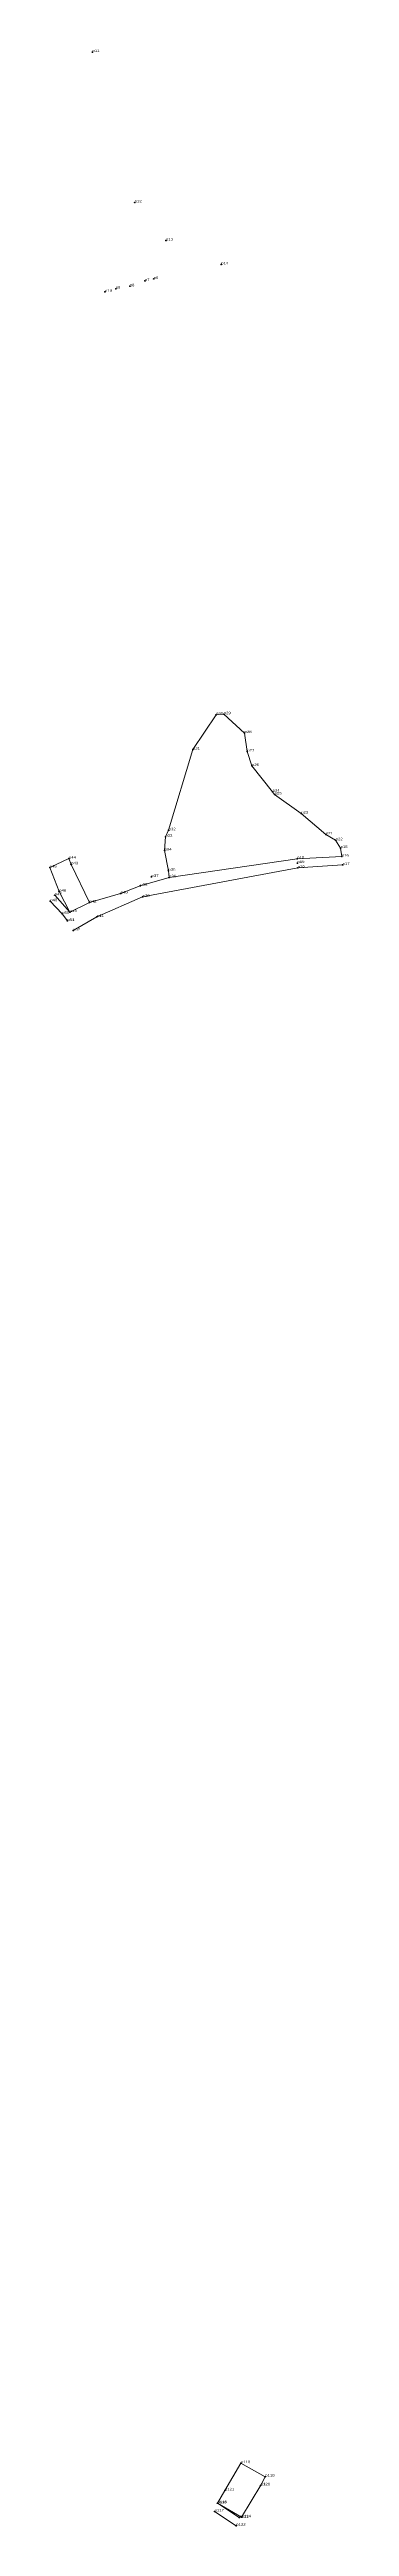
# Model space of a CAD drawing. Header units: metres. Extents: x 536317 to 552141, y 1827901 to 1839668.
# Drawn here: x 536317 to 536530, y 1837185 to 1838950 of the extents above; entities that cross this region are included whole.
import ezdxf

# ---------------------------------------------------------------- set-up
doc = ezdxf.new("R2010")
doc.units = ezdxf.units.M
doc.header["$LTSCALE"] = 0.6
doc.header["$PDMODE"] = 32
doc.header["$PDSIZE"] = 0.3
doc.layers.add('10', color=7, linetype='Continuous', lineweight=13)
doc.layers.add('12', color=7, linetype='Continuous')
doc.layers.add('7', color=7, linetype='Continuous')

msp = doc.modelspace()

# ---------------------------------------------------------------- linework, layer by layer
at = {"layer": '10'}
for p, q in [((536524.89, 1838375.21), (536524.02, 1838381.24)), ((536381.41, 1838354.29), (536401.83, 1838360.34)), ((536451.88, 1837191.6), (536436.25, 1837201.82)), ((536436.41, 1837201.96), (536453.54, 1837191.83)), ((536434.31, 1837196), (536449.65, 1837185.84))]:
    msp.add_line(p, q, dxfattribs=at)
for points in [[(536524.02, 1838381.24), (536520.49, 1838386.73), (536513.5, 1838390.9), (536495.93, 1838405.82), (536477, 1838419.42), (536475.61, 1838421.37), (536460.85, 1838439.7), (536457.59, 1838450.01), (536455.6, 1838463.14), (536440.8, 1838476.56), (536435.33, 1838476.23), (536418.86, 1838451.34), (536401.58, 1838393.87), (536399.23, 1838389.21), (536398.71, 1838379.52), (536401.44, 1838365), (536401.83, 1838360.34)], [(536381.41, 1838354.29), (536367.4, 1838348.77), (536345.16, 1838342.31), (536332.11, 1838369.6), (536330.56, 1838373.69), (536316.93, 1838367.35), (536323.59, 1838350.14), (536331.26, 1838335.55)], [(536333.66, 1838322.49), (536350.32, 1838332.16), (536382.99, 1838346.34), (536493.48, 1838367.01), (536525.44, 1838369.14)], [(536524.89, 1838375.21), (536493.08, 1838373.64), (536401.83, 1838360.34)], [(536320.44, 1838347.58), (536331.26, 1838335.55), (536345.16, 1838342.31)], [(536317.29, 1838343.34), (536325.74, 1838334.31), (536329.47, 1838329.24)], [(536436.41, 1837201.96), (536441.66, 1837211.02), (536453.05, 1837230.41), (536470.34, 1837220.76), (536467.15, 1837214.61), (536453.54, 1837191.83)]]:
    msp.add_lwpolyline(points, dxfattribs=at)
at = {"layer": '7'}
for p in [(536347.32, 1838948.37), (536377.38, 1838841.24), (536399.66, 1838814.03), (536390.95, 1838786.72), (536438.99, 1838797.1), (536356.25, 1838777.56), (536363.96, 1838779.75), (536373.95, 1838781.46), (536384.72, 1838785.31), (536435.33, 1838476.23), (536440.8, 1838476.56), (536418.86, 1838451.34), (536455.6, 1838463.14), (536457.59, 1838450.01), (536460.85, 1838439.7), (536475.61, 1838421.37), (536477, 1838419.42), (536495.93, 1838405.82), (536399.23, 1838389.21), (536401.58, 1838393.87), (536513.5, 1838390.9), (536520.49, 1838386.73), (536524.02, 1838381.24), (536316.93, 1838367.35), (536330.56, 1838373.68), (536332.11, 1838369.6), (536398.71, 1838379.52), (536401.44, 1838365), (536493.08, 1838373.64), (536493.25, 1838370.51), (536493.48, 1838367.01), (536524.89, 1838375.21), (536525.44, 1838369.14), (536320.44, 1838347.58), (536323.59, 1838350.14), (536367.4, 1838348.77), (536381.41, 1838354.29), (536382.99, 1838346.34), (536389.35, 1838360.66), (536401.83, 1838360.34), (536317.29, 1838343.34), (536325.74, 1838334.31), (536329.47, 1838329.24), (536331.26, 1838335.55), (536345.16, 1838342.31), (536350.32, 1838332.16), (536333.66, 1838322.49), (536453.05, 1837230.41), (536470.34, 1837220.76), (536436.25, 1837201.82), (536436.41, 1837201.96), (536441.66, 1837211.02), (536467.15, 1837214.61), (536434.31, 1837196), (536449.65, 1837185.84), (536451.88, 1837191.6), (536453.54, 1837191.83)]:
    msp.add_point(p, dxfattribs=at)

# ---------------------------------------------------------------- texts
at = {"layer": '12'}
for s, width, p in [('p11', 1.25, (536347.32, 1838948.37)), ('p12', 1.25, (536377.38, 1838841.24)), ('p13', 1.25, (536399.66, 1838814.03)), ('p7', 1.2, (536384.72, 1838785.31)), ('p6', 1.2, (536390.95, 1838786.72)), ('p14', 1.25, (536438.99, 1838797.1)), ('p10', 1.25, (536356.25, 1838777.56)), ('p9', 1.2, (536363.96, 1838779.75)), ('p8', 1.2, (536373.95, 1838781.46)), ('p30', 1.25, (536435.33, 1838476.23)), ('p29', 1.25, (536440.8, 1838476.56)), ('p31', 1.25, (536418.86, 1838451.34)), ('p28', 1.25, (536455.6, 1838463.14)), ('p27', 1.25, (536457.59, 1838450.01)), ('p26', 1.25, (536460.85, 1838439.7)), ('p24', 1.25, (536475.61, 1838421.37)), ('p25', 1.25, (536477, 1838419.42)), ('p23', 1.25, (536495.93, 1838405.82)), ('p34', 1.25, (536398.71, 1838379.52)), ('p33', 1.25, (536399.23, 1838389.21)), ('p32', 1.25, (536401.58, 1838393.87)), ('p21', 1.25, (536513.5, 1838390.9)), ('p22', 1.25, (536520.49, 1838386.73)), ('p15', 1.25, (536524.02, 1838381.24)), ('p45', 1.25, (536316.93, 1838367.35)), ('p44', 1.25, (536330.56, 1838373.68)), ('p43', 1.25, (536332.11, 1838369.6)), ('p37', 1.25, (536389.35, 1838360.66)), ('p35', 1.25, (536401.44, 1838365)), ('p18', 1.25, (536493.08, 1838373.64)), ('p19', 1.25, (536493.25, 1838370.51)), ('p20', 1.25, (536493.48, 1838367.01)), ('p16', 1.25, (536524.89, 1838375.21)), ('p17', 1.25, (536525.44, 1838369.14)), ('p48', 1.25, (536317.29, 1838343.34)), ('p47', 1.25, (536320.44, 1838347.58)), ('p46', 1.25, (536323.59, 1838350.14)), ('p40', 1.25, (536367.4, 1838348.77)), ('p38', 1.25, (536381.41, 1838354.29)), ('p39', 1.25, (536382.99, 1838346.34)), ('p36', 1.25, (536401.83, 1838360.34)), ('p50', 1.25, (536325.74, 1838334.31)), ('p51', 1.25, (536329.47, 1838329.24)), ('p49', 1.25, (536331.26, 1838335.55)), ('p42', 1.25, (536345.16, 1838342.31)), ('p41', 1.25, (536350.32, 1838332.16)), ('p52', 1.25, (536333.66, 1838322.49)), ('p118', 1.25, (536453.05, 1837230.41)), ('p120', 1.25, (536467.15, 1837214.61)), ('p119', 1.25, (536470.34, 1837220.76)), ('p117', 1.25, (536434.31, 1837196)), ('p116', 1.25, (536436.25, 1837201.82)), ('p115', 1.25, (536436.41, 1837201.96)), ('p121', 1.25, (536441.66, 1837211.02)), ('p123', 1.25, (536449.65, 1837185.84)), ('p122', 1.25, (536451.88, 1837191.6)), ('p114', 1.25, (536453.54, 1837191.83))]:
    msp.add_text(s, height=1.8, dxfattribs=dict(at, width=width)).set_placement(p)

doc.saveas('drawing.dxf')
